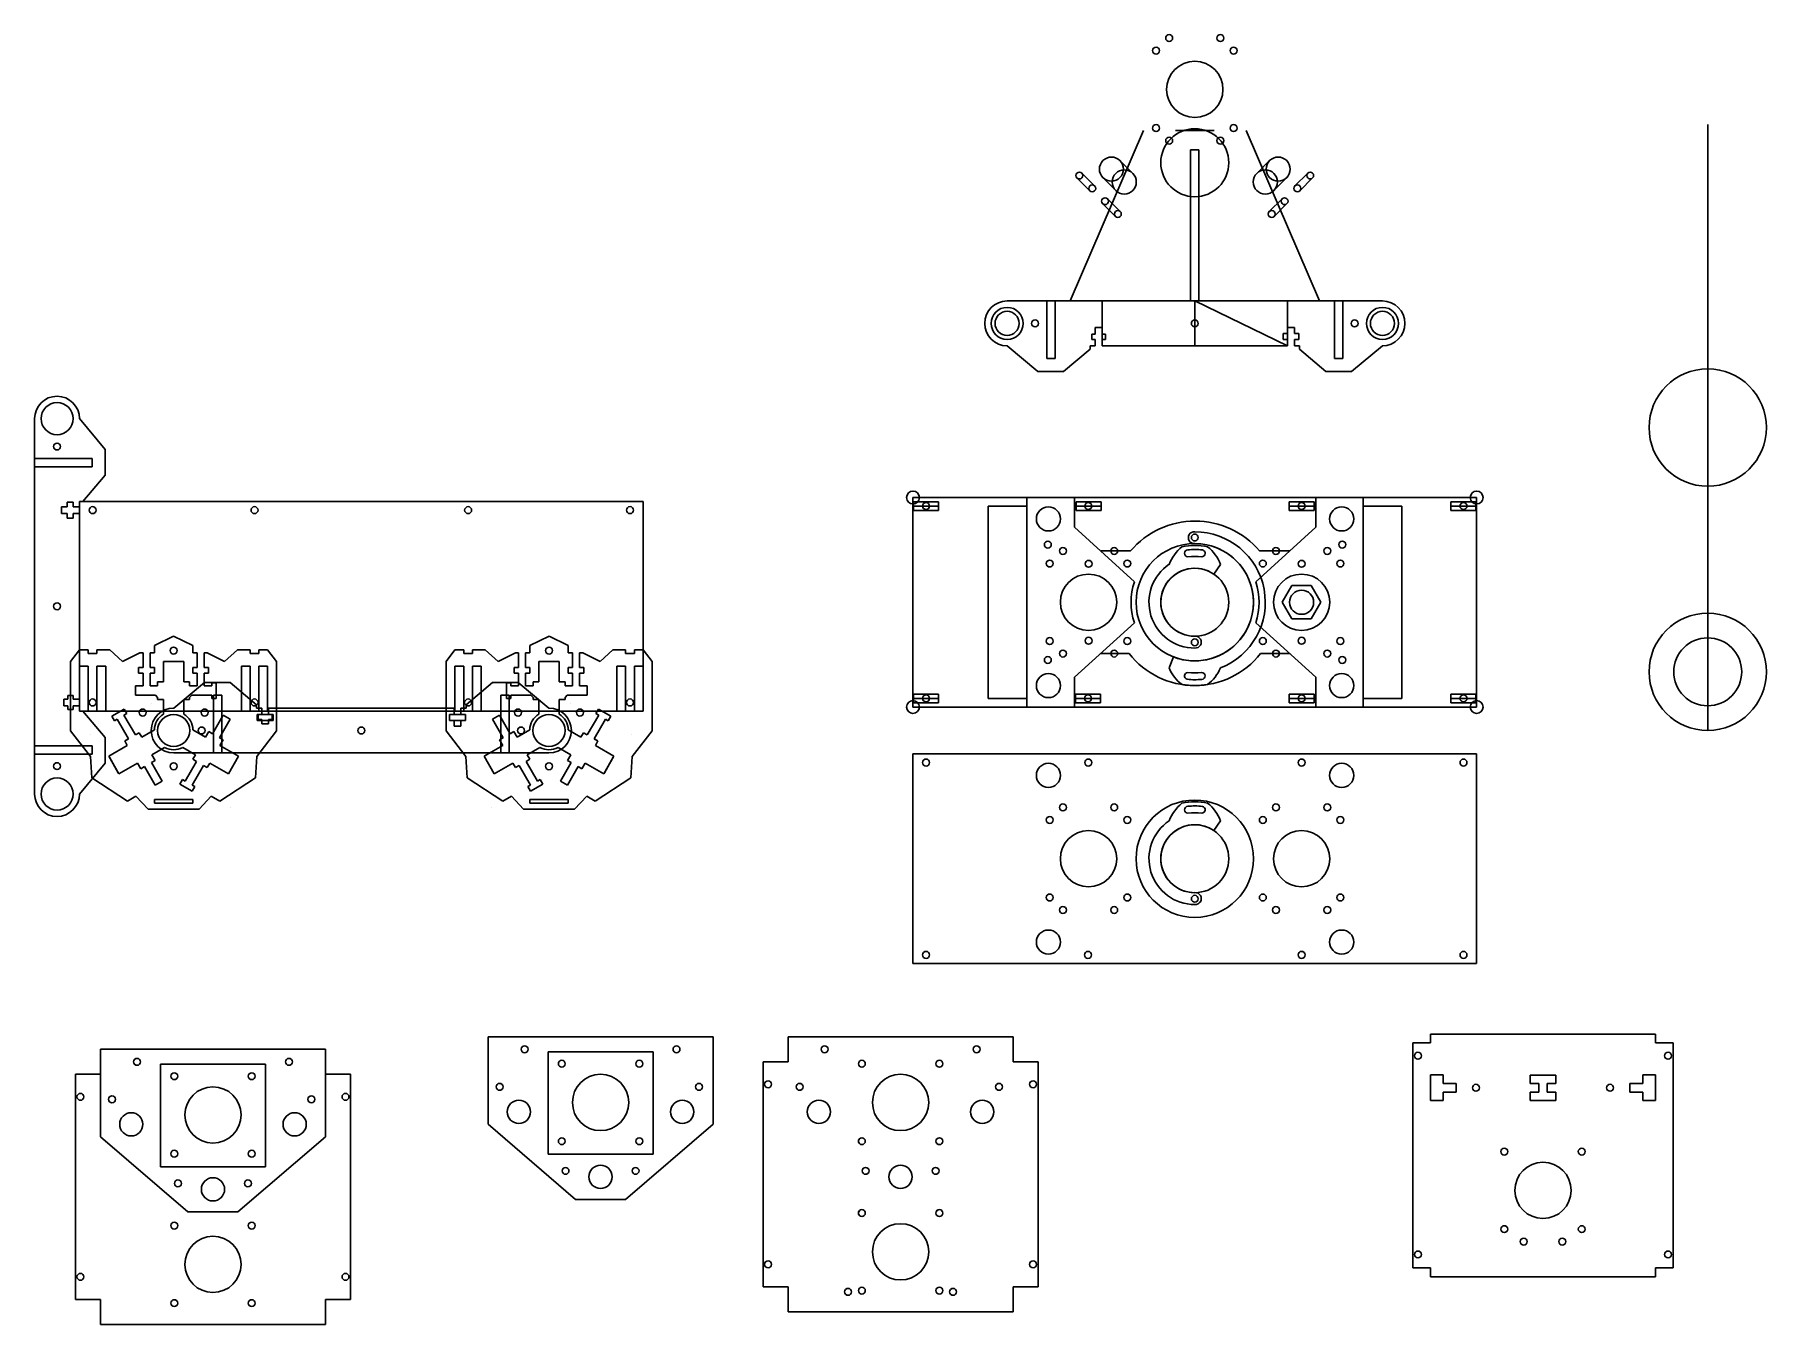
# Model space of a CAD drawing. Header units: inches. Extents: x -0.1 to 26.9, y 0.7 to 20.9.
import ezdxf

# ---------------------------------------------------------------- set-up
doc = ezdxf.new("R2010")
doc.units = ezdxf.units.IN
doc.header["$MEASUREMENT"] = 0
doc.layers.get('0').update_dxf_attribs({"lineweight": 25, "true_color": 0xffffff})

msp = doc.modelspace()

# ---------------------------------------------------------------- linework, layer by layer
for p, q in [((26, 10), (26, 19.45)), ((16.054, 16.7), (17.2, 19.356)), ((18.3, 19.356), (17.7, 19.356)), ((19.946, 16.7), (18.8, 19.356)), ((17.935, 19.056), (18.065, 19.056)), ((16.2, 18.656), (16.2, 18.656)), ((16.238, 18.694), (16.438, 18.494)), ((16.833, 18.889), (17.033, 18.689)), ((19.167, 18.889), (18.967, 18.689)), ((19.762, 18.694), (19.562, 18.494)), ((19.8, 18.656), (19.8, 18.656)), ((16.362, 18.418), (16.162, 18.618)), ((16.767, 18.423), (16.567, 18.623)), ((19.233, 18.423), (19.433, 18.623)), ((19.638, 18.418), (19.838, 18.618)), ((16.762, 18.018), (16.562, 18.218)), ((16.638, 18.294), (16.838, 18.094)), ((19.362, 18.294), (19.162, 18.094)), ((19.238, 18.018), (19.438, 18.218)), ((20.927, 16.7), (15.073, 16.7)), ((20.927, 16.7), (15.073, 16.7)), ((16.554, 16), (16.554, 16.7)), ((18, 16), (18, 16.7)), ((18, 16.7), (19.446, 16)), ((19.446, 16), (19.446, 16.7)), ((16.446, 16.284), (16.446, 16.181)), ((16.554, 16.284), (16.446, 16.284)), ((16.554, 16.284), (16.554, 16.181)), ((19.446, 16.284), (19.446, 16.191)), ((19.554, 16.284), (19.446, 16.284)), ((19.554, 16.284), (19.554, 16.191)), ((15.554, 15.6), (15.073, 16)), ((16.366, 15.95), (15.954, 15.6)), ((16.366, 16), (16.446, 16)), ((16.366, 15.95), (16.366, 16)), ((16.392, 16.181), (16.446, 16.181)), ((16.392, 16.181), (16.392, 16.1)), ((16.392, 16.1), (16.446, 16.1)), ((16.446, 16), (16.446, 16.1)), ((16.608, 16.181), (16.554, 16.181)), ((16.554, 16), (16.554, 16.1)), ((16.608, 16.1), (16.554, 16.1)), ((16.554, 16), (19.446, 16)), ((16.608, 16.181), (16.608, 16.1)), ((19.377, 16.1), (19.377, 16.191)), ((19.377, 16.191), (19.446, 16.191)), ((19.377, 16.1), (19.446, 16.1)), ((19.446, 16), (19.446, 16.1)), ((19.623, 16.191), (19.554, 16.191)), ((19.554, 16), (19.554, 16.1)), ((19.554, 16.1), (19.623, 16.1)), ((19.634, 16), (19.554, 16)), ((19.623, 16.1), (19.623, 16.191)), ((19.634, 15.95), (19.634, 16)), ((19.634, 15.95), (20.046, 15.6)), ((20.446, 15.6), (20.927, 16)), ((15.954, 15.6), (15.554, 15.6)), ((20.446, 15.6), (20.046, 15.6)), ((-0.096, 9.009), (-0.096, 14.864)), ((0.604, 14.864), (1.004, 14.382)), ((1.004, 13.982), (1.004, 14.382)), ((0.804, 14.244), (-0.096, 14.244)), ((0.804, 14.114), (-0.096, 14.114)), ((0.804, 14.244), (0.804, 14.114)), ((1.004, 13.982), (0.654, 13.571)), ((0.413, 13.56), (0.504, 13.56)), ((0.413, 13.491), (0.413, 13.56)), ((0.504, 13.56), (0.504, 13.491)), ((0.604, 13.571), (0.654, 13.571)), ((9.396, 13.571), (0.604, 13.571)), ((13.604, 13.634), (13.604, 10.366)), ((22.396, 13.634), (13.604, 13.634)), ((22.396, 10.366), (22.396, 13.634)), ((0.413, 13.491), (0.321, 13.491)), ((0.321, 13.383), (0.321, 13.491)), ((0.413, 13.383), (0.321, 13.383)), ((0.413, 13.383), (0.413, 13.313)), ((0.413, 13.313), (0.504, 13.313)), ((0.504, 13.491), (0.604, 13.491)), ((0.504, 13.383), (0.604, 13.383)), ((0.504, 13.383), (0.504, 13.313)), ((9.396, 10.303), (9.396, 11.003)), ((0.424, 10.491), (0.424, 10.544)), ((0.504, 10.544), (0.424, 10.544)), ((0.504, 10.491), (0.504, 10.544)), ((2.073, 10.35), (2.554, 10.75)), ((2.554, 10.75), (2.954, 10.75)), ((2.954, 10.75), (3.366, 10.4)), ((7.046, 10.75), (6.634, 10.4)), ((7.046, 10.75), (7.446, 10.75)), ((7.927, 10.35), (7.446, 10.75)), ((0.424, 10.491), (0.358, 10.491)), ((0.358, 10.383), (0.358, 10.491)), ((0.424, 10.383), (0.358, 10.383)), ((0.424, 10.383), (0.424, 10.329)), ((0.504, 10.329), (0.424, 10.329)), ((0.504, 10.491), (0.604, 10.491)), ((0.504, 10.383), (0.604, 10.383)), ((0.504, 10.383), (0.504, 10.329)), ((0.604, 10.383), (0.604, 10.491)), ((0.604, 10.383), (0.604, 10.303)), ((0.604, 10.303), (0.654, 10.303)), ((1.004, 9.891), (0.654, 10.303)), ((0.741, 10.303), (0.877, 10.303)), ((3.266, 10.303), (3.403, 10.303)), ((3.366, 10.35), (3.366, 10.4)), ((3.446, 10.35), (3.366, 10.35)), ((3.403, 10.303), (6.597, 10.303)), ((3.446, 10.25), (3.446, 10.35)), ((6.446, 10.35), (3.554, 10.35)), ((3.554, 10.25), (3.554, 10.35)), ((6.446, 10.25), (6.446, 10.35)), ((6.554, 10.35), (6.634, 10.35)), ((6.554, 10.25), (6.554, 10.35)), ((6.597, 10.303), (6.734, 10.303)), ((6.634, 10.35), (6.634, 10.4)), ((9.123, 10.303), (9.259, 10.303)), ((13.604, 10.366), (22.396, 10.366)), ((3.446, 10.25), (3.392, 10.25)), ((3.392, 10.25), (3.392, 10.169)), ((3.446, 10.169), (3.392, 10.169)), ((3.446, 10.169), (3.446, 10.104)), ((3.446, 10.104), (3.554, 10.104)), ((3.554, 10.25), (3.608, 10.25)), ((3.554, 10.169), (3.554, 10.104)), ((3.554, 10.169), (3.608, 10.169)), ((3.608, 10.25), (3.608, 10.169)), ((6.377, 10.158), (6.377, 10.25)), ((6.446, 10.25), (6.377, 10.25)), ((6.446, 10.158), (6.377, 10.158)), ((6.446, 10.158), (6.446, 10.066)), ((6.446, 10.066), (6.554, 10.066)), ((6.623, 10.25), (6.554, 10.25)), ((6.554, 10.158), (6.554, 10.066)), ((6.554, 10.158), (6.623, 10.158)), ((6.623, 10.158), (6.623, 10.25)), ((0.804, 9.759), (-0.096, 9.759)), ((0.804, 9.759), (0.804, 9.629)), ((1.004, 9.491), (1.004, 9.891)), ((0.804, 9.629), (-0.096, 9.629)), ((0.604, 9.009), (1.004, 9.491)), ((2.073, 9.65), (7.927, 9.65)), ((2.073, 9.65), (7.927, 9.65)), ((13.604, 9.634), (13.604, 6.366)), ((22.396, 9.634), (13.604, 9.634)), ((22.396, 6.366), (22.396, 9.634)), ((13.604, 6.366), (22.396, 6.366)), ((6.976, 5.222), (10.486, 5.222)), ((6.976, 5.222), (6.976, 4.832)), ((6.976, 5.222), (6.976, 4.832)), ((10.486, 5.222), (10.486, 4.832)), ((10.486, 5.222), (10.486, 4.832)), ((11.656, 5.222), (15.166, 5.222)), ((11.656, 5.222), (11.656, 4.832)), ((11.656, 5.222), (11.656, 4.832)), ((15.166, 5.222), (15.166, 4.832)), ((15.166, 5.222), (15.166, 4.832)), ((21.676, 5.263), (25.186, 5.263)), ((0.931, 5.027), (4.441, 5.027)), ((0.931, 5.027), (0.931, 4.637)), ((0.931, 5.027), (0.931, 4.637)), ((4.441, 5.027), (4.441, 4.637)), ((4.441, 5.027), (4.441, 4.637)), ((7.912, 4.988), (9.55, 4.988)), ((7.912, 3.389), (7.912, 4.988)), ((9.55, 4.988), (9.55, 3.389)), ((21.676, 5.127), (21.403, 5.127)), ((21.403, 1.617), (21.403, 5.127)), ((25.186, 5.127), (25.459, 5.127)), ((25.459, 1.617), (25.459, 5.127)), ((0.541, 1.127), (0.541, 4.637)), ((0.931, 4.637), (0.541, 4.637)), ((0.931, 4.637), (0.931, 3.662)), ((1.867, 4.793), (3.505, 4.793)), ((1.867, 3.194), (1.867, 4.793)), ((3.505, 4.793), (3.505, 3.194)), ((4.441, 3.662), (4.441, 4.637)), ((4.831, 4.637), (4.441, 4.637)), ((4.831, 1.127), (4.831, 4.637)), ((6.976, 4.832), (6.976, 3.857)), ((10.486, 3.857), (10.486, 4.832)), ((11.266, 1.322), (11.266, 4.832)), ((11.656, 4.832), (11.266, 4.832)), ((15.556, 4.832), (15.166, 4.832)), ((15.556, 1.322), (15.556, 4.832)), ((8.341, 2.687), (6.976, 3.857)), ((9.121, 2.687), (10.486, 3.857)), ((2.296, 2.492), (0.931, 3.662)), ((3.076, 2.492), (4.441, 3.662)), ((9.55, 3.389), (7.912, 3.389)), ((3.505, 3.194), (1.867, 3.194)), ((2.296, 2.492), (3.076, 2.492)), ((8.341, 2.687), (9.121, 2.687)), ((21.676, 1.617), (21.403, 1.617)), ((21.676, 1.48), (25.186, 1.48)), ((25.186, 1.617), (25.459, 1.617)), ((0.931, 1.127), (0.541, 1.127)), ((0.931, 1.127), (0.931, 0.737)), ((4.831, 1.127), (4.441, 1.127)), ((4.441, 1.127), (4.441, 0.737)), ((11.656, 1.322), (11.266, 1.322)), ((11.656, 1.322), (11.656, 0.932)), ((15.556, 1.322), (15.166, 1.322)), ((15.166, 1.322), (15.166, 0.932)), ((11.656, 0.932), (15.166, 0.932)), ((0.931, 0.737), (4.441, 0.737))]:
    msp.add_line(p, q)
at = {"color": 6, "true_color": 0xff00ff}
for p, q in [((17.935, 19.056), (17.935, 16.706)), ((18.065, 19.056), (18.065, 16.706)), ((15.693, 16.7), (15.693, 15.8)), ((15.823, 16.7), (15.823, 15.8)), ((20.177, 16.7), (20.177, 15.8)), ((20.307, 16.7), (20.307, 15.8)), ((15.693, 15.8), (15.823, 15.8)), ((20.177, 15.8), (20.307, 15.8)), ((19.731, 13.5), (19.861, 13.5)), ((0.741, 11.003), (0.604, 11.003)), ((0.741, 11.003), (0.741, 10.303)), ((1.014, 11.003), (0.877, 11.003)), ((0.877, 11.003), (0.877, 10.303)), ((1.014, 11.003), (1.014, 10.303)), ((3.13, 11.003), (3.266, 11.003)), ((3.13, 11.003), (3.13, 10.303)), ((3.266, 11.003), (3.266, 10.303)), ((3.403, 11.003), (3.539, 11.003)), ((3.403, 11.003), (3.403, 10.303)), ((3.403, 11.003), (3.403, 10.303)), ((3.403, 11.003), (3.403, 10.303)), ((3.539, 11.003), (3.539, 10.303)), ((6.597, 11.003), (6.461, 11.003)), ((6.461, 11.003), (6.461, 10.303)), ((6.597, 11.003), (6.597, 10.303)), ((6.597, 11.003), (6.597, 10.303)), ((6.597, 11.003), (6.597, 10.303)), ((6.87, 11.003), (6.734, 11.003)), ((6.734, 11.003), (6.734, 10.303)), ((6.87, 11.003), (6.87, 10.303)), ((8.986, 11.003), (9.123, 11.003)), ((8.986, 11.003), (8.986, 10.303)), ((9.123, 11.003), (9.123, 10.303)), ((9.259, 11.003), (9.396, 11.003)), ((9.259, 11.003), (9.259, 10.303)), ((9.396, 11.003), (9.396, 10.303)), ((2.823, 10.55), (2.693, 10.55)), ((2.693, 10.55), (2.693, 9.65)), ((2.823, 10.55), (2.823, 9.65)), ((7.307, 10.55), (7.177, 10.55)), ((7.177, 10.55), (7.177, 9.65)), ((7.307, 10.55), (7.307, 9.65)), ((0.741, 10.303), (0.604, 10.303)), ((1.014, 10.303), (0.877, 10.303)), ((3.13, 10.303), (3.266, 10.303)), ((3.403, 10.303), (3.539, 10.303)), ((6.597, 10.303), (6.461, 10.303)), ((6.87, 10.303), (6.734, 10.303)), ((8.986, 10.303), (9.123, 10.303)), ((9.259, 10.303), (9.396, 10.303))]:
    msp.add_line(p, q, dxfattribs=at)
at = {"color": 2, "true_color": 0xffff00}
for p, q in [((0.604, 10.303), (0.604, 13.571)), ((9.396, 10.303), (9.396, 13.571)), ((0.604, 10.303), (9.396, 10.303))]:
    msp.add_line(p, q, dxfattribs=at)
at = {"color": 14, "true_color": 0x800000}
for p, q in [((13.614, 13.567), (14.004, 13.567)), ((13.614, 13.567), (13.614, 13.433)), ((14.004, 13.567), (14.004, 13.433)), ((15.339, 13.634), (16.148, 13.634)), ((16.148, 13.567), (16.538, 13.567)), ((16.148, 13.567), (16.148, 13.433)), ((16.538, 13.567), (16.538, 13.433)), ((19.471, 13.567), (19.861, 13.567)), ((19.471, 13.567), (19.471, 13.433)), ((19.861, 13.567), (19.861, 13.433)), ((21.996, 13.567), (22.386, 13.567)), ((21.996, 13.567), (21.996, 13.433)), ((22.386, 13.567), (22.386, 13.433)), ((13.614, 13.5), (14.004, 13.5)), ((13.614, 13.433), (14.004, 13.433)), ((14.778, 13.5), (15.382, 13.5)), ((14.778, 10.5), (14.778, 13.5)), ((15.382, 13.5), (15.382, 10.5)), ((16.148, 13.5), (16.538, 13.5)), ((16.148, 13.433), (16.538, 13.433)), ((19.471, 13.5), (19.861, 13.5)), ((19.471, 13.433), (19.861, 13.433)), ((20.626, 13.5), (21.23, 13.5)), ((20.626, 10.5), (20.626, 13.5)), ((21.23, 13.5), (21.23, 10.5)), ((21.996, 13.5), (22.386, 13.5)), ((21.996, 13.433), (22.386, 13.433)), ((13.614, 10.567), (14.004, 10.567)), ((13.614, 10.567), (13.614, 10.433)), ((14.004, 10.567), (14.004, 10.433)), ((16.139, 10.567), (16.529, 10.567)), ((16.139, 10.567), (16.139, 10.433)), ((16.529, 10.567), (16.529, 10.433)), ((19.471, 10.567), (19.861, 10.567)), ((19.471, 10.567), (19.471, 10.433)), ((19.861, 10.567), (19.861, 10.433)), ((21.996, 10.567), (22.386, 10.567)), ((21.996, 10.567), (21.996, 10.433)), ((22.386, 10.567), (22.386, 10.433)), ((13.614, 10.5), (14.004, 10.5)), ((13.614, 10.5), (14.004, 10.5)), ((13.614, 10.433), (14.004, 10.433)), ((15.382, 10.5), (14.778, 10.5)), ((16.139, 10.5), (16.529, 10.5)), ((16.139, 10.5), (16.529, 10.5)), ((16.139, 10.433), (16.529, 10.433)), ((19.471, 10.5), (19.861, 10.5)), ((19.471, 10.433), (19.861, 10.433)), ((21.23, 10.5), (20.626, 10.5)), ((21.996, 10.5), (22.386, 10.5)), ((21.996, 10.433), (22.386, 10.433))]:
    msp.add_line(p, q, dxfattribs=at)
at = {"color": 94, "true_color": 0x008000}
for p, q in [((15.382, 10.366), (15.382, 13.634)), ((16.122, 13.634), (15.382, 13.634)), ((16.122, 13.17), (16.122, 13.634)), ((19.887, 13.17), (19.887, 13.634)), ((19.887, 13.634), (20.626, 13.634)), ((20.626, 10.366), (20.626, 13.634)), ((16.122, 13.17), (17.057, 12.319)), ((19.887, 13.17), (18.951, 12.319)), ((16.538, 12.8), (16.999, 12.8)), ((19.48, 12.8), (19.009, 12.8)), ((19.364, 12), (19.515, 12.261)), ((19.515, 12.261), (19.816, 12.261)), ((19.816, 12.261), (19.967, 12)), ((19.515, 11.739), (19.364, 12)), ((19.967, 12), (19.816, 11.739)), ((17.057, 11.681), (16.122, 10.83)), ((18.951, 11.681), (19.887, 10.83)), ((19.816, 11.739), (19.515, 11.739)), ((16.528, 11.2), (16.977, 11.2)), ((19.48, 11.2), (19.023, 11.2)), ((16.122, 10.83), (16.122, 10.366)), ((19.887, 10.83), (19.887, 10.366)), ((16.122, 10.366), (15.382, 10.366)), ((19.887, 10.366), (20.626, 10.366))]:
    msp.add_line(p, q, dxfattribs=at)
at = {"color": 30, "true_color": 0xff7f00}
for p, q in [((18.399, 12.591), (18.297, 12.439)), ((18.399, 8.591), (18.297, 8.439))]:
    msp.add_line(p, q, dxfattribs=at)
at = {"color": 1, "true_color": 0xff0000}
for p, q in [((2.072, 11.473), (1.774, 11.324)), ((2.37, 11.324), (2.072, 11.473)), ((7.63, 11.324), (7.928, 11.473)), ((7.928, 11.473), (8.226, 11.324)), ((1.704, 10.984), (1.704, 11.21)), ((1.704, 11.21), (1.774, 11.21)), ((1.774, 11.21), (1.774, 11.324)), ((1.912, 11.076), (2.231, 11.076)), ((1.912, 10.761), (1.912, 11.076)), ((2.231, 10.761), (2.231, 11.076)), ((2.37, 11.21), (2.37, 11.324)), ((2.37, 11.21), (2.439, 11.21)), ((2.439, 10.984), (2.439, 11.21)), ((7.561, 10.984), (7.561, 11.21)), ((7.63, 11.21), (7.561, 11.21)), ((7.63, 11.21), (7.63, 11.324)), ((8.088, 11.076), (7.769, 11.076)), ((7.769, 10.761), (7.769, 11.076)), ((8.088, 10.761), (8.088, 11.076)), ((8.226, 11.21), (8.226, 11.324)), ((8.296, 11.21), (8.226, 11.21)), ((8.296, 10.984), (8.296, 11.21)), ((1.704, 10.984), (1.773, 10.984)), ((1.773, 10.893), (1.704, 10.893)), ((1.704, 10.893), (1.704, 10.694)), ((1.773, 10.893), (1.773, 10.984)), ((2.37, 10.893), (2.37, 10.984)), ((2.439, 10.984), (2.37, 10.984)), ((2.37, 10.893), (2.439, 10.893)), ((2.439, 10.893), (2.439, 10.694)), ((7.561, 10.984), (7.63, 10.984)), ((7.63, 10.893), (7.561, 10.893)), ((7.561, 10.893), (7.561, 10.694)), ((7.63, 10.893), (7.63, 10.984)), ((8.227, 10.893), (8.227, 10.984)), ((8.296, 10.984), (8.227, 10.984)), ((8.227, 10.893), (8.296, 10.893)), ((8.296, 10.893), (8.296, 10.694)), ((1.822, 10.694), (1.706, 10.694)), ((1.822, 10.694), (1.822, 10.761)), ((1.822, 10.761), (1.912, 10.761)), ((2.231, 10.761), (2.321, 10.761)), ((2.321, 10.694), (2.321, 10.761)), ((2.321, 10.694), (2.439, 10.694)), ((7.679, 10.694), (7.561, 10.694)), ((7.679, 10.694), (7.679, 10.761)), ((7.769, 10.761), (7.679, 10.761)), ((8.178, 10.761), (8.088, 10.761)), ((8.178, 10.694), (8.178, 10.761)), ((8.178, 10.694), (8.294, 10.694))]:
    msp.add_line(p, q, dxfattribs=at)
at = {"color": 3, "true_color": 0x00ff00}
for p, q in [((0.604, 11.257), (0.466, 11.074)), ((0.466, 9.997), (0.466, 11.074)), ((0.604, 11.257), (0.741, 11.257)), ((0.741, 11.203), (0.741, 11.257)), ((0.741, 11.203), (0.741, 11.257)), ((0.741, 11.203), (0.877, 11.203)), ((0.877, 11.203), (0.877, 11.257)), ((0.877, 11.257), (1.076, 11.257)), ((1.275, 11.074), (1.076, 11.257)), ((1.546, 11.21), (1.275, 11.074)), ((1.546, 11.21), (1.595, 11.21)), ((1.595, 10.984), (1.595, 11.21)), ((2.548, 10.984), (2.548, 11.21)), ((2.548, 11.21), (2.597, 11.21)), ((2.868, 11.074), (2.597, 11.21)), ((2.868, 11.074), (3.067, 11.257)), ((3.266, 11.257), (3.067, 11.257)), ((3.266, 11.203), (3.266, 11.257)), ((3.403, 11.203), (3.266, 11.203)), ((3.539, 11.257), (3.403, 11.257)), ((3.403, 11.203), (3.403, 11.257)), ((3.403, 11.203), (3.403, 11.257)), ((3.539, 11.257), (3.677, 11.074)), ((3.677, 9.997), (3.677, 11.074)), ((6.461, 11.257), (6.323, 11.074)), ((6.323, 9.997), (6.323, 11.074)), ((6.461, 11.257), (6.597, 11.257)), ((6.597, 11.203), (6.597, 11.257)), ((6.597, 11.203), (6.597, 11.257)), ((6.597, 11.203), (6.734, 11.203)), ((6.734, 11.203), (6.734, 11.257)), ((6.734, 11.257), (6.933, 11.257)), ((7.132, 11.074), (6.933, 11.257)), ((7.132, 11.074), (7.403, 11.21)), ((7.452, 11.21), (7.403, 11.21)), ((7.452, 10.984), (7.452, 11.21)), ((8.405, 10.984), (8.405, 11.21)), ((8.454, 11.21), (8.405, 11.21)), ((8.454, 11.21), (8.725, 11.074)), ((8.725, 11.074), (8.924, 11.257)), ((9.123, 11.257), (8.924, 11.257)), ((9.123, 11.203), (9.123, 11.257)), ((9.259, 11.203), (9.123, 11.203)), ((9.396, 11.257), (9.259, 11.257)), ((9.259, 11.203), (9.259, 11.257)), ((9.259, 11.203), (9.259, 11.257)), ((9.396, 11.257), (9.534, 11.074)), ((9.534, 9.997), (9.534, 11.074)), ((1.527, 10.893), (1.527, 10.984)), ((1.527, 10.984), (1.595, 10.984)), ((1.595, 10.893), (1.527, 10.893)), ((1.595, 10.893), (1.595, 10.694)), ((2.617, 10.984), (2.548, 10.984)), ((2.548, 10.893), (2.617, 10.893)), ((2.548, 10.893), (2.548, 10.694)), ((2.617, 10.893), (2.617, 10.984)), ((7.383, 10.893), (7.383, 10.984)), ((7.383, 10.984), (7.452, 10.984)), ((7.452, 10.893), (7.383, 10.893)), ((7.452, 10.893), (7.452, 10.694)), ((8.473, 10.984), (8.405, 10.984)), ((8.405, 10.893), (8.473, 10.893)), ((8.405, 10.893), (8.405, 10.694)), ((8.473, 10.893), (8.473, 10.984)), ((1.477, 10.55), (1.477, 10.694)), ((1.595, 10.694), (1.477, 10.694)), ((1.477, 10.55), (1.788, 10.55)), ((1.788, 10.55), (1.822, 10.516)), ((2.355, 10.55), (2.321, 10.516)), ((2.355, 10.55), (2.666, 10.55)), ((2.548, 10.694), (2.666, 10.694)), ((2.666, 10.694), (2.666, 10.743)), ((2.738, 10.743), (2.666, 10.743)), ((2.666, 10.55), (2.666, 10.501)), ((2.738, 10.501), (2.738, 10.743)), ((7.262, 10.501), (7.262, 10.743)), ((7.262, 10.743), (7.334, 10.743)), ((7.334, 10.694), (7.334, 10.743)), ((7.452, 10.694), (7.334, 10.694)), ((7.645, 10.55), (7.334, 10.55)), ((7.334, 10.55), (7.334, 10.501)), ((7.645, 10.55), (7.679, 10.516)), ((8.212, 10.55), (8.178, 10.516)), ((8.523, 10.55), (8.212, 10.55)), ((8.405, 10.694), (8.523, 10.694)), ((8.523, 10.55), (8.523, 10.694)), ((1.109, 10.224), (1.3, 10.335)), ((1.3, 10.335), (1.341, 10.264)), ((1.73, 10.424), (1.73, 10.424)), ((1.822, 10.482), (1.822, 10.516)), ((1.822, 10.482), (1.912, 10.482)), ((1.912, 10.255), (1.912, 10.482)), ((2.231, 10.482), (2.321, 10.482)), ((2.231, 10.482), (2.231, 10.256)), ((2.321, 10.482), (2.321, 10.516)), ((2.738, 10.501), (2.666, 10.501)), ((7.262, 10.501), (7.334, 10.501)), ((7.679, 10.482), (7.679, 10.516)), ((7.769, 10.482), (7.679, 10.482)), ((7.769, 10.482), (7.769, 10.256)), ((8.178, 10.482), (8.088, 10.482)), ((8.088, 10.255), (8.088, 10.482)), ((8.178, 10.482), (8.178, 10.516)), ((8.27, 10.424), (8.27, 10.424)), ((8.7, 10.335), (8.659, 10.264)), ((8.891, 10.224), (8.7, 10.335)), ((0.776, 9.595), (0.466, 9.997)), ((1.109, 10.224), (1.149, 10.153)), ((1.149, 10.153), (1.192, 10.178)), ((1.369, 9.871), (1.192, 10.178)), ((1.298, 10.239), (1.341, 10.264)), ((1.476, 9.932), (1.298, 10.239)), ((1.772, 10.01), (1.575, 9.897)), ((2.373, 10.01), (2.571, 9.896)), ((2.847, 10.239), (2.68, 9.949)), ((2.953, 10.178), (2.786, 9.888)), ((2.847, 10.239), (2.953, 10.178)), ((3.369, 9.595), (3.677, 9.997)), ((3.377, 10.25), (3.623, 10.25)), ((3.377, 10.158), (3.377, 10.25)), ((3.377, 10.158), (3.623, 10.158)), ((3.623, 10.158), (3.623, 10.25)), ((6.631, 9.595), (6.323, 9.997)), ((6.623, 10.25), (6.377, 10.25)), ((6.377, 10.25), (6.623, 10.25)), ((6.377, 10.158), (6.377, 10.25)), ((6.377, 10.158), (6.377, 10.25)), ((6.623, 10.158), (6.377, 10.158)), ((6.377, 10.158), (6.623, 10.158)), ((6.623, 10.158), (6.623, 10.25)), ((6.623, 10.158), (6.623, 10.25)), ((7.153, 10.239), (7.047, 10.178)), ((7.047, 10.178), (7.214, 9.888)), ((7.153, 10.239), (7.32, 9.949)), ((7.627, 10.01), (7.429, 9.896)), ((8.228, 10.01), (8.425, 9.897)), ((8.524, 9.932), (8.702, 10.239)), ((8.631, 9.871), (8.808, 10.178)), ((8.702, 10.239), (8.659, 10.264)), ((8.851, 10.153), (8.808, 10.178)), ((8.891, 10.224), (8.851, 10.153)), ((9.224, 9.595), (9.534, 9.997)), ((0.782, 9.941), (0.782, 9.941)), ((1.35, 9.767), (1.06, 9.599)), ((1.369, 9.871), (1.31, 9.837)), ((1.361, 9.866), (1.31, 9.837)), ((1.35, 9.767), (1.31, 9.837)), ((1.35, 9.767), (1.31, 9.837)), ((1.535, 9.966), (1.476, 9.932)), ((1.575, 9.897), (1.535, 9.966)), ((1.931, 9.734), (1.734, 9.621)), ((2.214, 9.734), (2.411, 9.62)), ((2.621, 9.983), (2.571, 9.896)), ((2.621, 9.983), (2.68, 9.949)), ((2.786, 9.888), (2.845, 9.854)), ((2.795, 9.767), (2.845, 9.854)), ((2.795, 9.767), (3.086, 9.599)), ((7.205, 9.767), (6.914, 9.599)), ((7.214, 9.888), (7.155, 9.854)), ((7.205, 9.767), (7.155, 9.854)), ((7.379, 9.983), (7.32, 9.949)), ((7.379, 9.983), (7.429, 9.896)), ((7.786, 9.734), (7.589, 9.62)), ((8.069, 9.734), (8.266, 9.621)), ((8.425, 9.897), (8.465, 9.966)), ((8.465, 9.966), (8.524, 9.932)), ((8.631, 9.871), (8.69, 9.837)), ((8.639, 9.866), (8.69, 9.837)), ((8.65, 9.767), (8.69, 9.837)), ((8.65, 9.767), (8.69, 9.837)), ((8.65, 9.767), (8.94, 9.599)), ((9.218, 9.941), (9.218, 9.941)), ((0.796, 9.263), (0.776, 9.595)), ((1.219, 9.323), (1.06, 9.599)), ((1.209, 9.341), (1.07, 9.582)), ((1.51, 9.491), (1.219, 9.323)), ((1.51, 9.491), (1.56, 9.404)), ((1.726, 9.5), (1.784, 9.534)), ((1.893, 9.21), (1.726, 9.5)), ((1.784, 9.534), (1.734, 9.621)), ((2.43, 9.517), (2.253, 9.21)), ((2.536, 9.455), (2.359, 9.148)), ((2.411, 9.62), (2.371, 9.551)), ((2.371, 9.551), (2.43, 9.517)), ((2.536, 9.455), (2.595, 9.421)), ((2.595, 9.421), (2.636, 9.491)), ((2.636, 9.491), (2.926, 9.323)), ((2.926, 9.323), (3.086, 9.599)), ((3.369, 9.595), (3.349, 9.263)), ((6.631, 9.595), (6.651, 9.263)), ((7.074, 9.323), (6.914, 9.599)), ((7.364, 9.491), (7.074, 9.323)), ((7.405, 9.421), (7.364, 9.491)), ((7.464, 9.455), (7.405, 9.421)), ((7.464, 9.455), (7.641, 9.148)), ((7.629, 9.551), (7.57, 9.517)), ((7.57, 9.517), (7.747, 9.21)), ((7.589, 9.62), (7.629, 9.551)), ((8.107, 9.21), (8.274, 9.5)), ((8.216, 9.534), (8.266, 9.621)), ((8.274, 9.5), (8.216, 9.534)), ((8.49, 9.491), (8.44, 9.404)), ((8.49, 9.491), (8.781, 9.323)), ((8.781, 9.323), (8.94, 9.599)), ((8.791, 9.341), (8.93, 9.582)), ((9.204, 9.263), (9.224, 9.595)), ((1.351, 8.897), (0.796, 9.263)), ((1.56, 9.404), (1.619, 9.438)), ((1.786, 9.148), (1.619, 9.438)), ((1.786, 9.148), (1.893, 9.21)), ((2.21, 9.234), (2.169, 9.163)), ((2.21, 9.234), (2.253, 9.21)), ((3.349, 9.263), (2.795, 8.897)), ((6.651, 9.263), (7.205, 8.897)), ((7.79, 9.234), (7.747, 9.21)), ((7.79, 9.234), (7.831, 9.163)), ((8.214, 9.148), (8.107, 9.21)), ((8.214, 9.148), (8.381, 9.438)), ((8.44, 9.404), (8.381, 9.438)), ((8.649, 8.897), (9.204, 9.263)), ((1.351, 8.897), (1.485, 8.974)), ((1.673, 8.774), (1.485, 8.974)), ((1.773, 8.864), (1.773, 8.924)), ((1.773, 8.924), (2.373, 8.924)), ((2.361, 9.053), (2.169, 9.163)), ((2.402, 9.124), (2.359, 9.148)), ((2.402, 9.124), (2.361, 9.053)), ((2.373, 8.924), (2.373, 8.864)), ((2.473, 8.774), (2.66, 8.974)), ((2.795, 8.897), (2.66, 8.974)), ((7.205, 8.897), (7.34, 8.974)), ((7.527, 8.774), (7.34, 8.974)), ((7.598, 9.124), (7.641, 9.148)), ((7.598, 9.124), (7.639, 9.053)), ((8.227, 8.924), (7.627, 8.924)), ((7.627, 8.924), (7.627, 8.864)), ((7.639, 9.053), (7.831, 9.163)), ((8.227, 8.864), (8.227, 8.924)), ((8.327, 8.774), (8.515, 8.974)), ((8.649, 8.897), (8.515, 8.974)), ((1.673, 8.774), (2.473, 8.774)), ((1.773, 8.864), (2.373, 8.864)), ((2.807, 8.89), (2.807, 8.89)), ((2.967, 8.799), (2.967, 8.799)), ((7.033, 8.799), (7.033, 8.799)), ((7.193, 8.89), (7.193, 8.89)), ((8.327, 8.774), (7.527, 8.774)), ((8.227, 8.864), (7.627, 8.864)), ((21.876, 4.627), (21.676, 4.627)), ((21.676, 4.627), (21.676, 4.227)), ((21.876, 4.627), (21.876, 4.495)), ((23.23, 4.626), (23.63, 4.626)), ((23.23, 4.626), (23.23, 4.495)), ((23.63, 4.495), (23.63, 4.626)), ((24.986, 4.627), (25.186, 4.627)), ((24.986, 4.627), (24.986, 4.495)), ((25.186, 4.627), (25.186, 4.227)), ((21.876, 4.495), (22.076, 4.495)), ((21.876, 4.227), (21.876, 4.359)), ((21.876, 4.359), (22.076, 4.359)), ((22.076, 4.495), (22.076, 4.359)), ((23.367, 4.495), (23.23, 4.495)), ((23.367, 4.358), (23.23, 4.358)), ((23.23, 4.358), (23.23, 4.226)), ((23.367, 4.495), (23.367, 4.358)), ((23.494, 4.495), (23.63, 4.495)), ((23.494, 4.358), (23.494, 4.495)), ((23.494, 4.358), (23.63, 4.358)), ((23.63, 4.226), (23.63, 4.358)), ((24.986, 4.495), (24.786, 4.495)), ((24.786, 4.495), (24.786, 4.358)), ((24.986, 4.358), (24.786, 4.358)), ((24.986, 4.227), (24.986, 4.358)), ((21.876, 4.227), (21.676, 4.227)), ((23.23, 4.226), (23.63, 4.226)), ((24.986, 4.227), (25.186, 4.227))]:
    msp.add_line(p, q, dxfattribs=at)
at = {"color": 5, "true_color": 0x0000ff}
msp.add_line((17.601, 10.975), (17.667, 11.148), dxfattribs=at)
at = {"color": 7, "true_color": 0xffffff}
for p, q in [((21.676, 5.127), (21.676, 5.263)), ((25.186, 5.127), (25.186, 5.263)), ((21.676, 1.617), (21.676, 1.48)), ((25.186, 1.617), (25.186, 1.48))]:
    msp.add_line(p, q, dxfattribs=at)
at = {"color": 2, "true_color": 0xffff00}
for centre, radius in [((17.6, 20.8), 0.0539), ((18.4, 20.8), 0.0539), ((17.396, 20.604), 0.0539), ((18.605, 20.604), 0.0539), ((18, 20), 0.439), ((17.396, 19.396), 0.0539), ((18.605, 19.396), 0.0539), ((17.6, 19.2), 0.0539), ((18.4, 19.2), 0.0539), ((15.943, 12.8), 0.0539), ((16.743, 12.8), 0.0539), ((19.266, 12.8), 0.0539), ((20.066, 12.8), 0.0539), ((15.738, 12.604), 0.0539), ((16.343, 12), 0.439), ((16.947, 12.604), 0.0539), ((19.061, 12.604), 0.0539), ((19.666, 12), 0.439), ((20.27, 12.604), 0.0539), ((15.738, 11.395), 0.0539), ((16.947, 11.395), 0.0539), ((19.061, 11.395), 0.0539), ((20.27, 11.395), 0.0539), ((15.943, 11.2), 0.0539), ((16.743, 11.2), 0.0539), ((19.266, 11.2), 0.0539), ((20.066, 11.2), 0.0539), ((15.738, 8.604), 0.0539), ((15.943, 8.8), 0.0539), ((16.743, 8.8), 0.0539), ((16.947, 8.604), 0.0539), ((19.061, 8.604), 0.0539), ((19.266, 8.8), 0.0539), ((20.066, 8.8), 0.0539), ((20.27, 8.604), 0.0539), ((16.343, 8), 0.439), ((19.666, 8), 0.439), ((15.738, 7.395), 0.0539), ((16.947, 7.395), 0.0539), ((19.061, 7.395), 0.0539), ((20.27, 7.395), 0.0539), ((15.943, 7.2), 0.0539), ((16.743, 7.2), 0.0539), ((19.266, 7.2), 0.0539), ((20.066, 7.2), 0.0539)]:
    msp.add_circle(centre, radius, dxfattribs=at)
for centre, radius in [((18, 18.856), 0.53), ((16.7, 18.756), 0.188), ((19.3, 18.756), 0.188), ((16.9, 18.556), 0.188), ((19.1, 18.556), 0.188), ((15.073, 16.35), 0.188), ((20.927, 16.35), 0.188), ((26, 14.725), 0.915), ((0.254, 14.864), 0.25), ((0.254, 14.429), 0.0539), ((13.604, 13.634), 0.1), ((22.396, 13.634), 0.1), ((18, 12), 0.53), ((0.254, 11.937), 0.0539), ((26, 10.915), 0.915), ((26, 10.915), 0.53), ((13.604, 10.366), 0.1), ((22.396, 10.366), 0.1), ((0.254, 9.444), 0.0539), ((0.254, 9.009), 0.25), ((18, 8), 0.53), ((12.226, 5.027), 0.0539), ((14.596, 5.027), 0.0539), ((12.807, 4.802), 0.0539), ((13.411, 4.198), 0.439), ((14.016, 4.802), 0.0539), ((0.619, 4.286), 0.0539), ((4.753, 4.286), 0.0539), ((11.344, 4.481), 0.0539), ((11.836, 4.442), 0.0539), ((14.947, 4.442), 0.0539), ((15.478, 4.481), 0.0539), ((7.457, 4.052), 0.181), ((10.005, 4.052), 0.181), ((12.137, 4.052), 0.181), ((14.685, 4.052), 0.181), ((1.412, 3.857), 0.181), ((3.96, 3.857), 0.181), ((12.807, 3.594), 0.0539), ((14.016, 3.594), 0.0539), ((2.686, 2.843), 0.181), ((8.731, 3.038), 0.181), ((12.865, 3.131), 0.0539), ((13.411, 3.038), 0.181), ((13.957, 3.131), 0.0539), ((12.807, 2.472), 0.0539), ((14.016, 2.472), 0.0539), ((13.411, 1.868), 0.439), ((11.344, 1.673), 0.0539), ((15.478, 1.673), 0.0539), ((0.619, 1.478), 0.0539), ((4.753, 1.478), 0.0539), ((12.592, 1.244), 0.0539), ((12.807, 1.263), 0.0539), ((14.016, 1.263), 0.0539), ((14.23, 1.244), 0.0539)]:
    msp.add_circle(centre, radius)
at = {"color": 3, "true_color": 0x00ff00}
for centre, radius in [((16.2, 18.656), 0.0539), ((19.8, 18.656), 0.0539), ((16.4, 18.456), 0.0539), ((19.6, 18.456), 0.0539), ((16.6, 18.256), 0.0539), ((16.8, 18.056), 0.0539), ((19.2, 18.056), 0.0539), ((19.4, 18.256), 0.0539), ((15.073, 16.35), 0.25), ((20.927, 16.35), 0.25), ((15.508, 16.35), 0.0539), ((18, 16.35), 0.0539), ((20.492, 16.35), 0.0539), ((18, 12), 0.915), ((2.073, 10), 0.25), ((2.073, 10), 0.25), ((2.508, 10), 0.0539), ((2.508, 10), 0.0539), ((5, 10), 0.0539), ((5, 10), 0.0539), ((7.492, 10), 0.0539), ((7.492, 10), 0.0539), ((7.492, 10), 0.0539), ((7.927, 10), 0.25), ((7.927, 10), 0.25), ((7.927, 10), 0.25), ((18, 8), 0.915), ((21.481, 4.927), 0.0539), ((25.381, 4.927), 0.0539), ((22.385, 4.427), 0.0539), ((24.477, 4.427), 0.0539), ((22.827, 3.431), 0.0539), ((23.431, 2.827), 0.439), ((24.036, 3.431), 0.0539), ((22.827, 2.222), 0.0539), ((24.036, 2.222), 0.0539), ((23.131, 2.027), 0.0539), ((23.731, 2.027), 0.0539), ((21.481, 1.827), 0.0539), ((25.381, 1.827), 0.0539)]:
    msp.add_circle(centre, radius, dxfattribs=at)
at = {"color": 14, "true_color": 0x800000}
for centre in [(13.809, 13.5), (16.339, 13.5), (19.666, 13.5), (22.191, 13.5), (13.809, 10.5), (16.334, 10.5), (19.666, 10.5), (22.191, 10.5), (13.809, 9.5), (16.339, 9.5), (19.666, 9.5), (22.191, 9.5), (13.809, 6.5), (16.334, 6.5), (19.666, 6.5), (22.191, 6.5)]:
    msp.add_circle(centre, 0.0545, dxfattribs=at)
at = {"color": 6, "true_color": 0xff00ff}
for centre in [(0.809, 13.437), (3.334, 13.437), (6.666, 13.437), (9.191, 13.437), (2.072, 11.246), (7.928, 11.246), (0.809, 10.437), (1.59, 10.28), (2.555, 10.28), (3.334, 10.437), (6.666, 10.437), (7.445, 10.28), (8.41, 10.28), (9.191, 10.437), (2.073, 9.442), (7.927, 9.442)]:
    msp.add_circle(centre, 0.0545, dxfattribs=at)
at = {"color": 94, "true_color": 0x008000}
for centre in [(15.717, 13.3), (20.291, 13.3), (19.666, 12), (15.717, 10.7), (20.291, 10.7), (15.717, 9.3), (20.291, 9.3), (15.717, 6.7), (20.291, 6.7)]:
    msp.add_circle(centre, 0.188, dxfattribs=at)
at = {"color": 5, "true_color": 0x0000ff}
for centre in [(18, 13.01), (15.708, 12.9), (20.3, 12.9), (16.343, 12.6), (19.666, 12.6), (16.343, 11.4), (19.666, 11.4), (15.708, 11.1), (20.3, 11.1)]:
    msp.add_circle(centre, 0.0539, dxfattribs=at)
at = {"color": 30, "true_color": 0xff7f00}
for centre in [(18, 11.375), (18, 7.375)]:
    msp.add_circle(centre, 0.0539, dxfattribs=at)
for centre, start, end in [((15.073, 16.35), 90, 270), ((20.927, 16.35), 270, 90), ((0.254, 14.864), 0, 180), ((2.073, 10), 90, 270), ((7.927, 10), 270, 90), ((0.254, 9.009), 180, 0)]:
    msp.add_arc(centre, 0.35, start, end)
at = {"color": 94, "true_color": 0x008000}
for centre, radius, start, end in [((18.004, 11.949), 1.317, 40.2653, 139.7347), ((18, 12), 0.995, 161.3281, 198.6729), ((18, 12), 1.003, 341.4798, 18.5192), ((18, 12), 1.299, 218.0206, 321.9794)]:
    msp.add_arc(centre, radius, start, end, dxfattribs=at)
at = {"color": 5, "true_color": 0x0000ff}
for centre, radius, start, end in [((17.993, 13.008), 0.0928, 85.3645, 274.6355), ((18, 12), 1.1, 291.2815, 90), ((18, 12), 0.915, 248.6249, 90.853), ((18.168, 11.207), 0.612, 202.2142, 233.1007), ((17.892, 10.851), 0.0539, 89.4246, 259.0031), ((18, 12), 1.1, 264.4066, 275.5949), ((18.107, 10.851), 0.0539, 271.5129, 90), ((17.832, 11.207), 0.612, 306.8993, 337.7858), ((18, 11.987), 1.285, 261.0485, 278.9515), ((18, 11.892), 1.1, 263.8401, 275.6693)]:
    msp.add_arc(centre, radius, start, end, dxfattribs=at)
at = {"color": 30, "true_color": 0xff7f00}
for centre, radius, start, end in [((18.21, 12.356), 0.654, 128.7908, 159.0358), ((18, 11.988), 0.9, 77.1616, 102.8384), ((17.893, 12.764), 0.0539, 91.5129, 270), ((18, 11.723), 1.1, 83.8401, 95.6693), ((18, 11.615), 1.1, 84.4066, 95.5949), ((18.108, 12.764), 0.0539, 269.4246, 79.0031), ((17.802, 12.368), 0.638, 20.4801, 51.3666), ((18, 12), 0.715, 124.0041, 270), ((18, 12), 0.53, 55.9438, 270), ((18.008, 11.378), 0.0928, 265.3645, 94.6355), ((18.21, 8.356), 0.654, 128.7908, 159.0358), ((18, 7.988), 0.9, 77.1616, 102.8384), ((17.893, 8.764), 0.0539, 91.5129, 270), ((18, 7.723), 1.1, 83.8401, 95.6693), ((18, 7.615), 1.1, 84.4066, 95.5949), ((18.108, 8.764), 0.0539, 269.4246, 79.0031), ((17.802, 8.368), 0.638, 20.4801, 51.3666), ((18, 8), 0.715, 124.0041, 270), ((18, 8), 0.53, 55.9438, 270), ((18.008, 7.378), 0.0928, 265.3645, 94.6355)]:
    msp.add_arc(centre, radius, start, end, dxfattribs=at)
at = {"color": 3, "true_color": 0x00ff00}
for centre, start, end in [((2.073, 10), 122.1565, 178.0105), ((2.073, 10), 1.9895, 58.2466), ((7.927, 10), 121.7534, 178.0105), ((7.927, 10), 1.9895, 57.8435), ((2.073, 10), 241.9895, 298.0105), ((7.927, 10), 241.9895, 298.0105)]:
    msp.add_arc(centre, 0.301, start, end, dxfattribs=at)
at = {"color": 191, "true_color": 0xcc66cc}
for points in [[(1.501, 4.886), (1.472, 4.886), (1.448, 4.862), (1.448, 4.832)], [(1.501, 4.886), (1.472, 4.886), (1.448, 4.862), (1.448, 4.832)], [(1.555, 4.832), (1.555, 4.862), (1.531, 4.886), (1.501, 4.886)], [(1.555, 4.832), (1.555, 4.862), (1.531, 4.886), (1.501, 4.886)], [(3.817, 4.832), (3.817, 4.862), (3.841, 4.886), (3.871, 4.886)], [(3.817, 4.832), (3.817, 4.862), (3.841, 4.886), (3.871, 4.886)], [(3.871, 4.886), (3.901, 4.886), (3.925, 4.862), (3.925, 4.832)], [(3.871, 4.886), (3.901, 4.886), (3.925, 4.862), (3.925, 4.832)], [(7.546, 5.081), (7.517, 5.081), (7.493, 5.057), (7.493, 5.027)], [(7.546, 5.081), (7.517, 5.081), (7.493, 5.057), (7.493, 5.027)], [(7.493, 5.027), (7.493, 4.997), (7.517, 4.973), (7.546, 4.973)], [(7.493, 5.027), (7.493, 4.997), (7.517, 4.973), (7.546, 4.973)], [(7.6, 5.027), (7.6, 5.057), (7.576, 5.081), (7.546, 5.081)], [(7.6, 5.027), (7.6, 5.057), (7.576, 5.081), (7.546, 5.081)], [(7.546, 4.973), (7.576, 4.973), (7.6, 4.997), (7.6, 5.027)], [(7.546, 4.973), (7.576, 4.973), (7.6, 4.997), (7.6, 5.027)], [(9.862, 5.027), (9.862, 5.057), (9.886, 5.081), (9.916, 5.081)], [(9.862, 5.027), (9.862, 5.057), (9.886, 5.081), (9.916, 5.081)], [(9.916, 4.973), (9.886, 4.973), (9.862, 4.997), (9.862, 5.027)], [(9.916, 4.973), (9.886, 4.973), (9.862, 4.997), (9.862, 5.027)], [(9.916, 5.081), (9.946, 5.081), (9.97, 5.057), (9.97, 5.027)], [(9.916, 5.081), (9.946, 5.081), (9.97, 5.057), (9.97, 5.027)], [(9.97, 5.027), (9.97, 4.997), (9.946, 4.973), (9.916, 4.973)], [(9.97, 5.027), (9.97, 4.997), (9.946, 4.973), (9.916, 4.973)], [(14.542, 5.027), (14.542, 5.057), (14.566, 5.081), (14.596, 5.081)], [(14.542, 5.027), (14.542, 5.057), (14.566, 5.081), (14.596, 5.081)], [(14.596, 4.973), (14.566, 4.973), (14.542, 4.997), (14.542, 5.027)], [(14.596, 4.973), (14.566, 4.973), (14.542, 4.997), (14.542, 5.027)], [(14.596, 5.081), (14.626, 5.081), (14.65, 5.057), (14.65, 5.027)], [(14.596, 5.081), (14.626, 5.081), (14.65, 5.057), (14.65, 5.027)], [(14.65, 5.027), (14.65, 4.997), (14.626, 4.973), (14.596, 4.973)], [(14.65, 5.027), (14.65, 4.997), (14.626, 4.973), (14.596, 4.973)], [(1.448, 4.832), (1.448, 4.802), (1.472, 4.778), (1.501, 4.778)], [(1.448, 4.832), (1.448, 4.802), (1.472, 4.778), (1.501, 4.778)], [(1.501, 4.778), (1.531, 4.778), (1.555, 4.802), (1.555, 4.832)], [(1.501, 4.778), (1.531, 4.778), (1.555, 4.802), (1.555, 4.832)], [(2.028, 4.607), (2.028, 4.637), (2.052, 4.661), (2.082, 4.661)], [(2.028, 4.607), (2.028, 4.637), (2.052, 4.661), (2.082, 4.661)], [(2.082, 4.554), (2.052, 4.554), (2.028, 4.578), (2.028, 4.607)], [(2.082, 4.554), (2.052, 4.554), (2.028, 4.578), (2.028, 4.607)], [(2.082, 4.661), (2.112, 4.661), (2.136, 4.637), (2.136, 4.607)], [(2.082, 4.661), (2.112, 4.661), (2.136, 4.637), (2.136, 4.607)], [(2.136, 4.607), (2.136, 4.578), (2.112, 4.554), (2.082, 4.554)], [(2.136, 4.607), (2.136, 4.578), (2.112, 4.554), (2.082, 4.554)], [(3.237, 4.607), (3.237, 4.637), (3.261, 4.661), (3.291, 4.661)], [(3.237, 4.607), (3.237, 4.637), (3.261, 4.661), (3.291, 4.661)], [(3.291, 4.554), (3.261, 4.554), (3.237, 4.578), (3.237, 4.607)], [(3.291, 4.554), (3.261, 4.554), (3.237, 4.578), (3.237, 4.607)], [(3.291, 4.661), (3.321, 4.661), (3.345, 4.637), (3.345, 4.607)], [(3.291, 4.661), (3.321, 4.661), (3.345, 4.637), (3.345, 4.607)], [(3.345, 4.607), (3.345, 4.578), (3.321, 4.554), (3.291, 4.554)], [(3.345, 4.607), (3.345, 4.578), (3.321, 4.554), (3.291, 4.554)], [(3.871, 4.778), (3.841, 4.778), (3.817, 4.802), (3.817, 4.832)], [(3.871, 4.778), (3.841, 4.778), (3.817, 4.802), (3.817, 4.832)], [(3.925, 4.832), (3.925, 4.802), (3.901, 4.778), (3.871, 4.778)], [(3.925, 4.832), (3.925, 4.802), (3.901, 4.778), (3.871, 4.778)], [(8.073, 4.802), (8.073, 4.832), (8.097, 4.856), (8.127, 4.856)], [(8.073, 4.802), (8.073, 4.832), (8.097, 4.856), (8.127, 4.856)], [(8.127, 4.749), (8.097, 4.749), (8.073, 4.773), (8.073, 4.802)], [(8.127, 4.749), (8.097, 4.749), (8.073, 4.773), (8.073, 4.802)], [(8.127, 4.856), (8.157, 4.856), (8.181, 4.832), (8.181, 4.802)], [(8.127, 4.856), (8.157, 4.856), (8.181, 4.832), (8.181, 4.802)], [(8.181, 4.802), (8.181, 4.773), (8.157, 4.749), (8.127, 4.749)], [(8.181, 4.802), (8.181, 4.773), (8.157, 4.749), (8.127, 4.749)], [(8.293, 4.198), (8.293, 4.44), (8.489, 4.637), (8.731, 4.637)], [(8.293, 4.198), (8.293, 4.44), (8.489, 4.637), (8.731, 4.637)], [(8.731, 4.637), (8.974, 4.637), (9.17, 4.44), (9.17, 4.198)], [(8.731, 4.637), (8.974, 4.637), (9.17, 4.44), (9.17, 4.198)], [(9.282, 4.802), (9.282, 4.832), (9.306, 4.856), (9.336, 4.856)], [(9.282, 4.802), (9.282, 4.832), (9.306, 4.856), (9.336, 4.856)], [(9.336, 4.749), (9.306, 4.749), (9.282, 4.773), (9.282, 4.802)], [(9.336, 4.749), (9.306, 4.749), (9.282, 4.773), (9.282, 4.802)], [(9.336, 4.856), (9.366, 4.856), (9.39, 4.832), (9.39, 4.802)], [(9.336, 4.856), (9.366, 4.856), (9.39, 4.832), (9.39, 4.802)], [(9.39, 4.802), (9.39, 4.773), (9.366, 4.749), (9.336, 4.749)], [(9.39, 4.802), (9.39, 4.773), (9.366, 4.749), (9.336, 4.749)], [(13.962, 4.802), (13.962, 4.832), (13.986, 4.856), (14.016, 4.856)], [(13.962, 4.802), (13.962, 4.832), (13.986, 4.856), (14.016, 4.856)], [(14.016, 4.749), (13.986, 4.749), (13.962, 4.773), (13.962, 4.802)], [(14.016, 4.749), (13.986, 4.749), (13.962, 4.773), (13.962, 4.802)], [(14.016, 4.856), (14.046, 4.856), (14.07, 4.832), (14.07, 4.802)], [(14.016, 4.856), (14.046, 4.856), (14.07, 4.832), (14.07, 4.802)], [(14.07, 4.802), (14.07, 4.773), (14.046, 4.749), (14.016, 4.749)], [(14.07, 4.802), (14.07, 4.773), (14.046, 4.749), (14.016, 4.749)], [(2.248, 4.003), (2.248, 4.245), (2.444, 4.442), (2.686, 4.442)], [(2.248, 4.003), (2.248, 4.245), (2.444, 4.442), (2.686, 4.442)], [(2.686, 4.442), (2.929, 4.442), (3.125, 4.245), (3.125, 4.003)], [(2.686, 4.442), (2.929, 4.442), (3.125, 4.245), (3.125, 4.003)], [(7.156, 4.496), (7.127, 4.496), (7.103, 4.472), (7.103, 4.442)], [(7.156, 4.496), (7.127, 4.496), (7.103, 4.472), (7.103, 4.442)], [(7.103, 4.442), (7.103, 4.412), (7.127, 4.388), (7.156, 4.388)], [(7.103, 4.442), (7.103, 4.412), (7.127, 4.388), (7.156, 4.388)], [(7.21, 4.442), (7.21, 4.472), (7.186, 4.496), (7.156, 4.496)], [(7.21, 4.442), (7.21, 4.472), (7.186, 4.496), (7.156, 4.496)], [(7.156, 4.388), (7.186, 4.388), (7.21, 4.412), (7.21, 4.442)], [(7.156, 4.388), (7.186, 4.388), (7.21, 4.412), (7.21, 4.442)], [(10.213, 4.442), (10.213, 4.472), (10.237, 4.496), (10.267, 4.496)], [(10.213, 4.442), (10.213, 4.472), (10.237, 4.496), (10.267, 4.496)], [(10.267, 4.388), (10.237, 4.388), (10.213, 4.412), (10.213, 4.442)], [(10.267, 4.388), (10.237, 4.388), (10.213, 4.412), (10.213, 4.442)], [(10.267, 4.496), (10.297, 4.496), (10.321, 4.472), (10.321, 4.442)], [(10.267, 4.496), (10.297, 4.496), (10.321, 4.472), (10.321, 4.442)], [(10.321, 4.442), (10.321, 4.412), (10.297, 4.388), (10.267, 4.388)], [(10.321, 4.442), (10.321, 4.412), (10.297, 4.388), (10.267, 4.388)], [(11.836, 4.496), (11.807, 4.496), (11.783, 4.472), (11.783, 4.442)], [(11.836, 4.496), (11.807, 4.496), (11.783, 4.472), (11.783, 4.442)], [(11.783, 4.442), (11.783, 4.412), (11.807, 4.388), (11.836, 4.388)], [(11.783, 4.442), (11.783, 4.412), (11.807, 4.388), (11.836, 4.388)], [(11.89, 4.442), (11.89, 4.472), (11.866, 4.496), (11.836, 4.496)], [(11.89, 4.442), (11.89, 4.472), (11.866, 4.496), (11.836, 4.496)], [(11.836, 4.388), (11.866, 4.388), (11.89, 4.412), (11.89, 4.442)], [(11.836, 4.388), (11.866, 4.388), (11.89, 4.412), (11.89, 4.442)], [(14.893, 4.442), (14.893, 4.472), (14.917, 4.496), (14.947, 4.496)], [(14.893, 4.442), (14.893, 4.472), (14.917, 4.496), (14.947, 4.496)], [(14.947, 4.388), (14.917, 4.388), (14.893, 4.412), (14.893, 4.442)], [(14.947, 4.388), (14.917, 4.388), (14.893, 4.412), (14.893, 4.442)], [(14.947, 4.496), (14.977, 4.496), (15.001, 4.472), (15.001, 4.442)], [(14.947, 4.496), (14.977, 4.496), (15.001, 4.472), (15.001, 4.442)], [(15.001, 4.442), (15.001, 4.412), (14.977, 4.388), (14.947, 4.388)], [(15.001, 4.442), (15.001, 4.412), (14.977, 4.388), (14.947, 4.388)], [(1.111, 4.301), (1.082, 4.301), (1.058, 4.277), (1.058, 4.247)], [(1.111, 4.301), (1.082, 4.301), (1.058, 4.277), (1.058, 4.247)], [(1.058, 4.247), (1.058, 4.217), (1.082, 4.193), (1.111, 4.193)], [(1.058, 4.247), (1.058, 4.217), (1.082, 4.193), (1.111, 4.193)], [(1.165, 4.247), (1.165, 4.277), (1.141, 4.301), (1.111, 4.301)], [(1.165, 4.247), (1.165, 4.277), (1.141, 4.301), (1.111, 4.301)], [(1.111, 4.193), (1.141, 4.193), (1.165, 4.217), (1.165, 4.247)], [(1.111, 4.193), (1.141, 4.193), (1.165, 4.217), (1.165, 4.247)], [(4.168, 4.247), (4.168, 4.277), (4.192, 4.301), (4.222, 4.301)], [(4.168, 4.247), (4.168, 4.277), (4.192, 4.301), (4.222, 4.301)], [(4.222, 4.193), (4.192, 4.193), (4.168, 4.217), (4.168, 4.247)], [(4.222, 4.193), (4.192, 4.193), (4.168, 4.217), (4.168, 4.247)], [(4.222, 4.301), (4.252, 4.301), (4.276, 4.277), (4.276, 4.247)], [(4.222, 4.301), (4.252, 4.301), (4.276, 4.277), (4.276, 4.247)], [(4.276, 4.247), (4.276, 4.217), (4.252, 4.193), (4.222, 4.193)], [(4.276, 4.247), (4.276, 4.217), (4.252, 4.193), (4.222, 4.193)], [(8.731, 3.759), (8.489, 3.759), (8.293, 3.956), (8.293, 4.198)], [(8.731, 3.759), (8.489, 3.759), (8.293, 3.956), (8.293, 4.198)], [(9.17, 4.198), (9.17, 3.956), (8.974, 3.759), (8.731, 3.759)], [(9.17, 4.198), (9.17, 3.956), (8.974, 3.759), (8.731, 3.759)], [(2.686, 3.564), (2.444, 3.564), (2.248, 3.761), (2.248, 4.003)], [(2.686, 3.564), (2.444, 3.564), (2.248, 3.761), (2.248, 4.003)], [(3.125, 4.003), (3.125, 3.761), (2.929, 3.564), (2.686, 3.564)], [(3.125, 4.003), (3.125, 3.761), (2.929, 3.564), (2.686, 3.564)], [(8.073, 3.594), (8.073, 3.623), (8.097, 3.647), (8.127, 3.647)], [(8.073, 3.594), (8.073, 3.623), (8.097, 3.647), (8.127, 3.647)], [(8.127, 3.54), (8.097, 3.54), (8.073, 3.564), (8.073, 3.594)], [(8.127, 3.54), (8.097, 3.54), (8.073, 3.564), (8.073, 3.594)], [(8.127, 3.647), (8.157, 3.647), (8.181, 3.623), (8.181, 3.594)], [(8.127, 3.647), (8.157, 3.647), (8.181, 3.623), (8.181, 3.594)], [(8.181, 3.594), (8.181, 3.564), (8.157, 3.54), (8.127, 3.54)], [(8.181, 3.594), (8.181, 3.564), (8.157, 3.54), (8.127, 3.54)], [(9.282, 3.594), (9.282, 3.623), (9.306, 3.647), (9.336, 3.647)], [(9.282, 3.594), (9.282, 3.623), (9.306, 3.647), (9.336, 3.647)], [(9.336, 3.54), (9.306, 3.54), (9.282, 3.564), (9.282, 3.594)], [(9.336, 3.54), (9.306, 3.54), (9.282, 3.564), (9.282, 3.594)], [(9.336, 3.647), (9.366, 3.647), (9.39, 3.623), (9.39, 3.594)], [(9.336, 3.647), (9.366, 3.647), (9.39, 3.623), (9.39, 3.594)], [(9.39, 3.594), (9.39, 3.564), (9.366, 3.54), (9.336, 3.54)], [(9.39, 3.594), (9.39, 3.564), (9.366, 3.54), (9.336, 3.54)], [(12.753, 3.594), (12.753, 3.623), (12.777, 3.647), (12.807, 3.647)], [(12.753, 3.594), (12.753, 3.623), (12.777, 3.647), (12.807, 3.647)], [(12.807, 3.54), (12.777, 3.54), (12.753, 3.564), (12.753, 3.594)], [(12.807, 3.54), (12.777, 3.54), (12.753, 3.564), (12.753, 3.594)], [(12.807, 3.647), (12.837, 3.647), (12.861, 3.623), (12.861, 3.594)], [(12.807, 3.647), (12.837, 3.647), (12.861, 3.623), (12.861, 3.594)], [(12.861, 3.594), (12.861, 3.564), (12.837, 3.54), (12.807, 3.54)], [(12.861, 3.594), (12.861, 3.564), (12.837, 3.54), (12.807, 3.54)], [(13.962, 3.594), (13.962, 3.623), (13.986, 3.647), (14.016, 3.647)], [(13.962, 3.594), (13.962, 3.623), (13.986, 3.647), (14.016, 3.647)], [(14.016, 3.54), (13.986, 3.54), (13.962, 3.564), (13.962, 3.594)], [(14.016, 3.54), (13.986, 3.54), (13.962, 3.564), (13.962, 3.594)], [(14.016, 3.647), (14.046, 3.647), (14.07, 3.623), (14.07, 3.594)], [(14.016, 3.647), (14.046, 3.647), (14.07, 3.623), (14.07, 3.594)], [(14.07, 3.594), (14.07, 3.564), (14.046, 3.54), (14.016, 3.54)], [(14.07, 3.594), (14.07, 3.564), (14.046, 3.54), (14.016, 3.54)], [(2.028, 3.398), (2.028, 3.428), (2.052, 3.452), (2.082, 3.452)], [(2.028, 3.398), (2.028, 3.428), (2.052, 3.452), (2.082, 3.452)], [(2.082, 3.345), (2.052, 3.345), (2.028, 3.369), (2.028, 3.398)], [(2.082, 3.345), (2.052, 3.345), (2.028, 3.369), (2.028, 3.398)], [(2.082, 3.452), (2.112, 3.452), (2.136, 3.428), (2.136, 3.398)], [(2.082, 3.452), (2.112, 3.452), (2.136, 3.428), (2.136, 3.398)], [(2.136, 3.398), (2.136, 3.369), (2.112, 3.345), (2.082, 3.345)], [(2.136, 3.398), (2.136, 3.369), (2.112, 3.345), (2.082, 3.345)], [(3.237, 3.398), (3.237, 3.428), (3.261, 3.452), (3.291, 3.452)], [(3.237, 3.398), (3.237, 3.428), (3.261, 3.452), (3.291, 3.452)], [(3.291, 3.345), (3.261, 3.345), (3.237, 3.369), (3.237, 3.398)], [(3.291, 3.345), (3.261, 3.345), (3.237, 3.369), (3.237, 3.398)], [(3.291, 3.452), (3.321, 3.452), (3.345, 3.428), (3.345, 3.398)], [(3.291, 3.452), (3.321, 3.452), (3.345, 3.428), (3.345, 3.398)], [(3.345, 3.398), (3.345, 3.369), (3.321, 3.345), (3.291, 3.345)], [(3.345, 3.398), (3.345, 3.369), (3.321, 3.345), (3.291, 3.345)], [(2.086, 2.936), (2.086, 2.965), (2.111, 2.99), (2.14, 2.99)], [(2.086, 2.936), (2.086, 2.965), (2.111, 2.99), (2.14, 2.99)], [(2.14, 2.99), (2.17, 2.99), (2.194, 2.965), (2.194, 2.936)], [(2.14, 2.99), (2.17, 2.99), (2.194, 2.965), (2.194, 2.936)], [(3.178, 2.936), (3.178, 2.965), (3.203, 2.99), (3.232, 2.99)], [(3.178, 2.936), (3.178, 2.965), (3.203, 2.99), (3.232, 2.99)], [(3.232, 2.99), (3.262, 2.99), (3.286, 2.965), (3.286, 2.936)], [(3.232, 2.99), (3.262, 2.99), (3.286, 2.965), (3.286, 2.936)], [(8.131, 3.131), (8.131, 3.16), (8.156, 3.185), (8.185, 3.185)], [(8.131, 3.131), (8.131, 3.16), (8.156, 3.185), (8.185, 3.185)], [(8.185, 3.077), (8.156, 3.077), (8.131, 3.101), (8.131, 3.131)], [(8.185, 3.077), (8.156, 3.077), (8.131, 3.101), (8.131, 3.131)], [(8.185, 3.185), (8.215, 3.185), (8.239, 3.16), (8.239, 3.131)], [(8.185, 3.185), (8.215, 3.185), (8.239, 3.16), (8.239, 3.131)], [(8.239, 3.131), (8.239, 3.101), (8.215, 3.077), (8.185, 3.077)], [(8.239, 3.131), (8.239, 3.101), (8.215, 3.077), (8.185, 3.077)], [(9.223, 3.131), (9.223, 3.16), (9.248, 3.185), (9.277, 3.185)], [(9.223, 3.131), (9.223, 3.16), (9.248, 3.185), (9.277, 3.185)], [(9.277, 3.077), (9.248, 3.077), (9.223, 3.101), (9.223, 3.131)], [(9.277, 3.077), (9.248, 3.077), (9.223, 3.101), (9.223, 3.131)], [(9.277, 3.185), (9.307, 3.185), (9.331, 3.16), (9.331, 3.131)], [(9.277, 3.185), (9.307, 3.185), (9.331, 3.16), (9.331, 3.131)], [(9.331, 3.131), (9.331, 3.101), (9.307, 3.077), (9.277, 3.077)], [(9.331, 3.131), (9.331, 3.101), (9.307, 3.077), (9.277, 3.077)], [(12.811, 3.131), (12.811, 3.16), (12.836, 3.185), (12.865, 3.185)], [(12.811, 3.131), (12.811, 3.16), (12.836, 3.185), (12.865, 3.185)], [(12.865, 3.077), (12.836, 3.077), (12.811, 3.101), (12.811, 3.131)], [(12.865, 3.077), (12.836, 3.077), (12.811, 3.101), (12.811, 3.131)], [(12.865, 3.185), (12.895, 3.185), (12.919, 3.16), (12.919, 3.131)], [(12.865, 3.185), (12.895, 3.185), (12.919, 3.16), (12.919, 3.131)], [(12.919, 3.131), (12.919, 3.101), (12.895, 3.077), (12.865, 3.077)], [(12.919, 3.131), (12.919, 3.101), (12.895, 3.077), (12.865, 3.077)], [(13.903, 3.131), (13.903, 3.16), (13.928, 3.185), (13.957, 3.185)], [(13.903, 3.131), (13.903, 3.16), (13.928, 3.185), (13.957, 3.185)], [(13.957, 3.077), (13.928, 3.077), (13.903, 3.101), (13.903, 3.131)], [(13.957, 3.077), (13.928, 3.077), (13.903, 3.101), (13.903, 3.131)], [(13.957, 3.185), (13.987, 3.185), (14.011, 3.16), (14.011, 3.131)], [(13.957, 3.185), (13.987, 3.185), (14.011, 3.16), (14.011, 3.131)], [(14.011, 3.131), (14.011, 3.101), (13.987, 3.077), (13.957, 3.077)], [(14.011, 3.131), (14.011, 3.101), (13.987, 3.077), (13.957, 3.077)], [(2.14, 2.882), (2.111, 2.882), (2.086, 2.906), (2.086, 2.936)], [(2.14, 2.882), (2.111, 2.882), (2.086, 2.906), (2.086, 2.936)], [(2.194, 2.936), (2.194, 2.906), (2.17, 2.882), (2.14, 2.882)], [(2.194, 2.936), (2.194, 2.906), (2.17, 2.882), (2.14, 2.882)], [(3.232, 2.882), (3.203, 2.882), (3.178, 2.906), (3.178, 2.936)], [(3.232, 2.882), (3.203, 2.882), (3.178, 2.906), (3.178, 2.936)], [(3.286, 2.936), (3.286, 2.906), (3.262, 2.882), (3.232, 2.882)], [(3.286, 2.936), (3.286, 2.906), (3.262, 2.882), (3.232, 2.882)], [(12.753, 2.472), (12.753, 2.502), (12.777, 2.526), (12.807, 2.526)], [(12.753, 2.472), (12.753, 2.502), (12.777, 2.526), (12.807, 2.526)], [(12.807, 2.418), (12.777, 2.418), (12.753, 2.442), (12.753, 2.472)], [(12.807, 2.418), (12.777, 2.418), (12.753, 2.442), (12.753, 2.472)], [(12.807, 2.526), (12.837, 2.526), (12.861, 2.502), (12.861, 2.472)], [(12.807, 2.526), (12.837, 2.526), (12.861, 2.502), (12.861, 2.472)], [(12.861, 2.472), (12.861, 2.442), (12.837, 2.418), (12.807, 2.418)], [(12.861, 2.472), (12.861, 2.442), (12.837, 2.418), (12.807, 2.418)], [(13.962, 2.472), (13.962, 2.502), (13.986, 2.526), (14.016, 2.526)], [(13.962, 2.472), (13.962, 2.502), (13.986, 2.526), (14.016, 2.526)], [(14.016, 2.418), (13.986, 2.418), (13.962, 2.442), (13.962, 2.472)], [(14.016, 2.418), (13.986, 2.418), (13.962, 2.442), (13.962, 2.472)], [(14.016, 2.526), (14.046, 2.526), (14.07, 2.502), (14.07, 2.472)], [(14.016, 2.526), (14.046, 2.526), (14.07, 2.502), (14.07, 2.472)], [(14.07, 2.472), (14.07, 2.442), (14.046, 2.418), (14.016, 2.418)], [(14.07, 2.472), (14.07, 2.442), (14.046, 2.418), (14.016, 2.418)], [(2.028, 2.277), (2.028, 2.307), (2.052, 2.331), (2.082, 2.331)], [(2.028, 2.277), (2.028, 2.307), (2.052, 2.331), (2.082, 2.331)], [(2.082, 2.223), (2.052, 2.223), (2.028, 2.247), (2.028, 2.277)], [(2.082, 2.223), (2.052, 2.223), (2.028, 2.247), (2.028, 2.277)], [(2.082, 2.331), (2.112, 2.331), (2.136, 2.307), (2.136, 2.277)], [(2.082, 2.331), (2.112, 2.331), (2.136, 2.307), (2.136, 2.277)], [(2.136, 2.277), (2.136, 2.247), (2.112, 2.223), (2.082, 2.223)], [(2.136, 2.277), (2.136, 2.247), (2.112, 2.223), (2.082, 2.223)], [(3.237, 2.277), (3.237, 2.307), (3.261, 2.331), (3.291, 2.331)], [(3.237, 2.277), (3.237, 2.307), (3.261, 2.331), (3.291, 2.331)], [(3.291, 2.223), (3.261, 2.223), (3.237, 2.247), (3.237, 2.277)], [(3.291, 2.223), (3.261, 2.223), (3.237, 2.247), (3.237, 2.277)], [(3.291, 2.331), (3.321, 2.331), (3.345, 2.307), (3.345, 2.277)], [(3.291, 2.331), (3.321, 2.331), (3.345, 2.307), (3.345, 2.277)], [(3.345, 2.277), (3.345, 2.247), (3.321, 2.223), (3.291, 2.223)], [(3.345, 2.277), (3.345, 2.247), (3.321, 2.223), (3.291, 2.223)], [(2.248, 1.673), (2.248, 1.915), (2.444, 2.112), (2.686, 2.112)], [(2.248, 1.673), (2.248, 1.915), (2.444, 2.112), (2.686, 2.112)], [(2.686, 2.112), (2.929, 2.112), (3.125, 1.915), (3.125, 1.673)], [(2.686, 2.112), (2.929, 2.112), (3.125, 1.915), (3.125, 1.673)], [(2.686, 1.234), (2.444, 1.234), (2.248, 1.43), (2.248, 1.673)], [(2.686, 1.234), (2.444, 1.234), (2.248, 1.43), (2.248, 1.673)], [(3.125, 1.673), (3.125, 1.43), (2.929, 1.234), (2.686, 1.234)], [(3.125, 1.673), (3.125, 1.43), (2.929, 1.234), (2.686, 1.234)], [(2.028, 1.068), (2.028, 1.098), (2.052, 1.122), (2.082, 1.122)], [(2.028, 1.068), (2.028, 1.098), (2.052, 1.122), (2.082, 1.122)], [(2.082, 1.122), (2.112, 1.122), (2.136, 1.098), (2.136, 1.068)], [(2.082, 1.122), (2.112, 1.122), (2.136, 1.098), (2.136, 1.068)], [(3.237, 1.068), (3.237, 1.098), (3.261, 1.122), (3.291, 1.122)], [(3.237, 1.068), (3.237, 1.098), (3.261, 1.122), (3.291, 1.122)], [(3.291, 1.122), (3.321, 1.122), (3.345, 1.098), (3.345, 1.068)], [(3.291, 1.122), (3.321, 1.122), (3.345, 1.098), (3.345, 1.068)], [(14.016, 1.317), (14.046, 1.317), (14.07, 1.293), (14.07, 1.263)], [(14.016, 1.317), (14.046, 1.317), (14.07, 1.293), (14.07, 1.263)], [(14.07, 1.263), (14.07, 1.233), (14.046, 1.209), (14.016, 1.209)], [(14.07, 1.263), (14.07, 1.233), (14.046, 1.209), (14.016, 1.209)], [(2.082, 1.014), (2.052, 1.014), (2.028, 1.038), (2.028, 1.068)], [(2.082, 1.014), (2.052, 1.014), (2.028, 1.038), (2.028, 1.068)], [(2.136, 1.068), (2.136, 1.038), (2.112, 1.014), (2.082, 1.014)], [(2.136, 1.068), (2.136, 1.038), (2.112, 1.014), (2.082, 1.014)], [(3.291, 1.014), (3.261, 1.014), (3.237, 1.038), (3.237, 1.068)], [(3.291, 1.014), (3.261, 1.014), (3.237, 1.038), (3.237, 1.068)], [(3.345, 1.068), (3.345, 1.038), (3.321, 1.014), (3.291, 1.014)], [(3.345, 1.068), (3.345, 1.038), (3.321, 1.014), (3.291, 1.014)]]:
    msp.add_open_spline(points, degree=3, dxfattribs=at)
at = {"color": 3, "true_color": 0x00ff00}
for points in [[(22.773, 3.431), (22.773, 3.461), (22.797, 3.485), (22.827, 3.485)], [(22.773, 3.431), (22.773, 3.461), (22.797, 3.485), (22.827, 3.485)], [(22.827, 3.377), (22.797, 3.377), (22.773, 3.402), (22.773, 3.431)], [(22.827, 3.377), (22.797, 3.377), (22.773, 3.402), (22.773, 3.431)], [(22.827, 3.485), (22.857, 3.485), (22.881, 3.461), (22.881, 3.431)], [(22.827, 3.485), (22.857, 3.485), (22.881, 3.461), (22.881, 3.431)], [(22.881, 3.431), (22.881, 3.402), (22.857, 3.377), (22.827, 3.377)], [(22.881, 3.431), (22.881, 3.402), (22.857, 3.377), (22.827, 3.377)]]:
    msp.add_open_spline(points, degree=3, dxfattribs=at)

doc.saveas('drawing.dxf')
